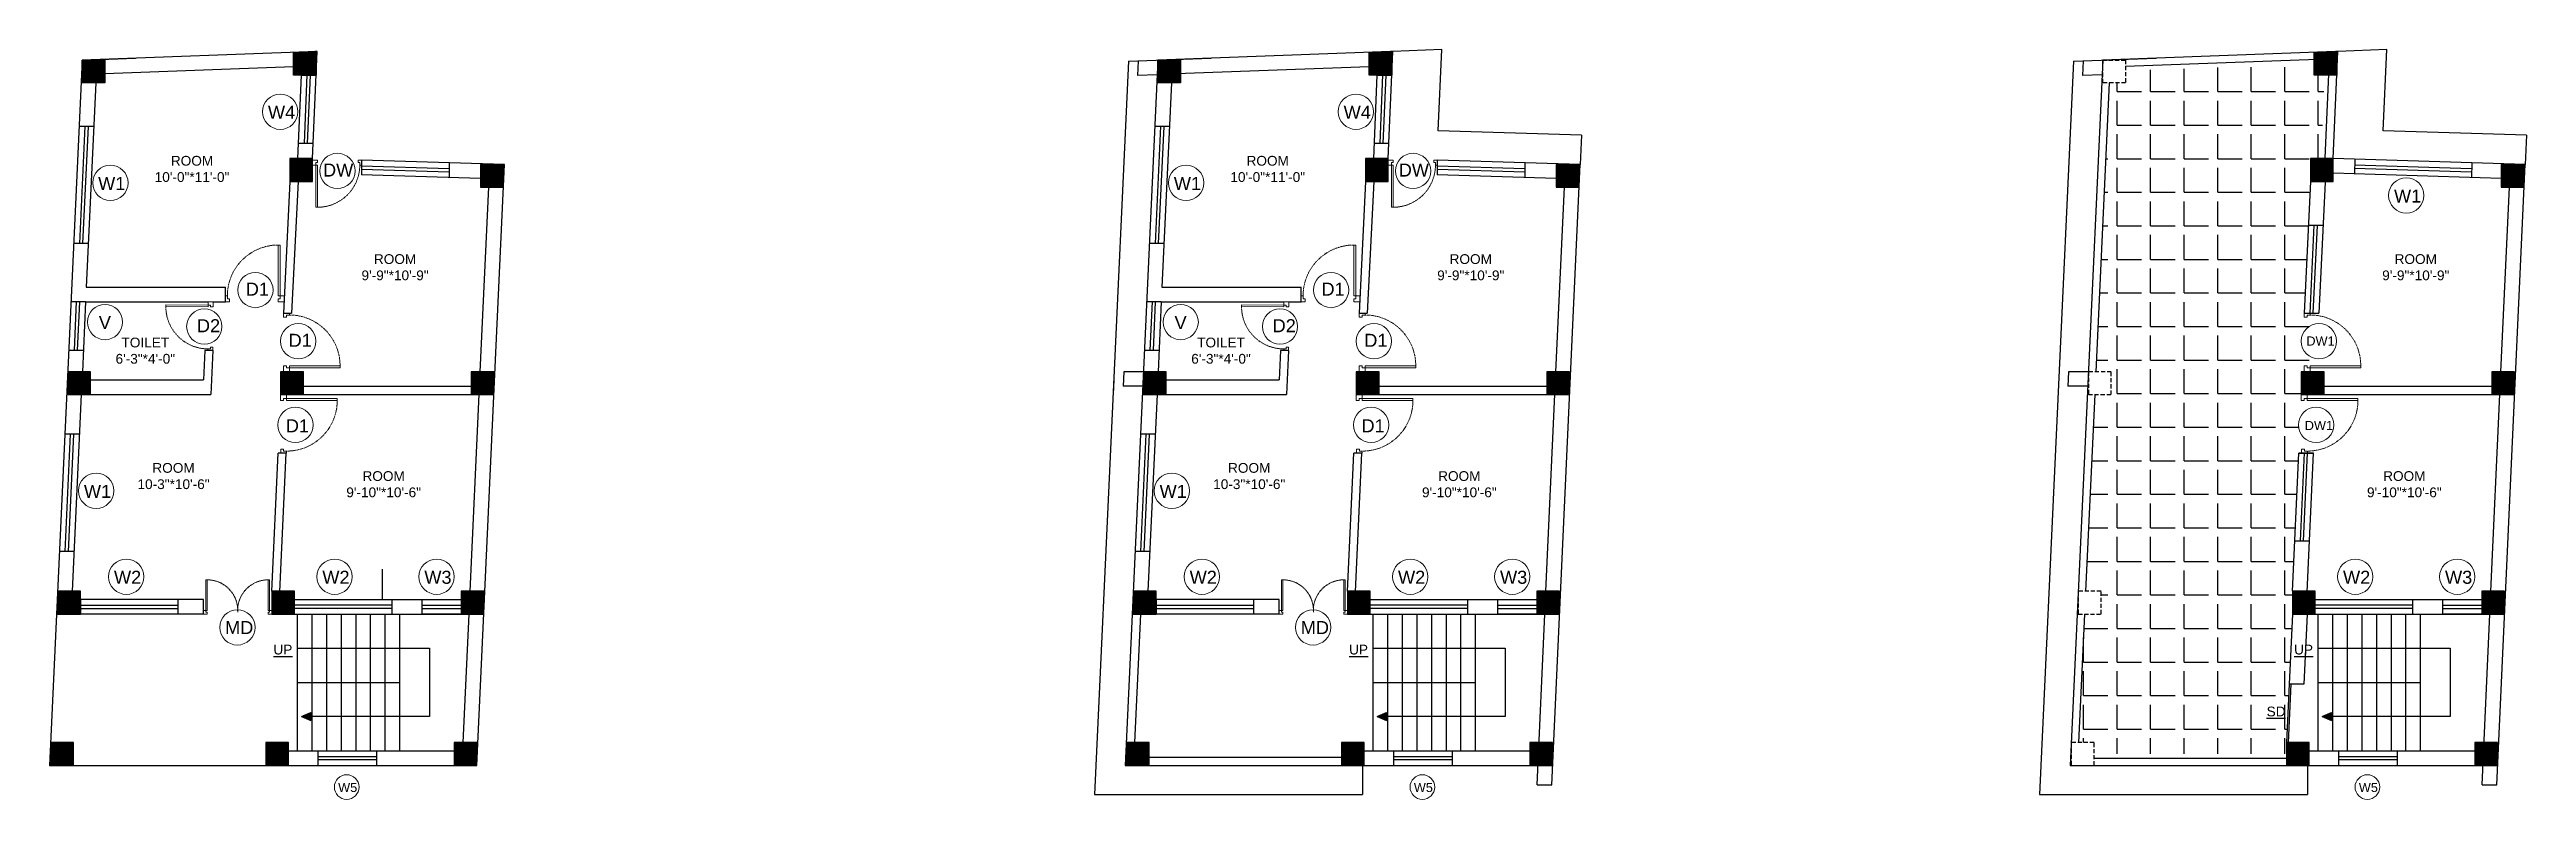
# Model space of a CAD drawing. Header units: inches. Extents: x -10117506 to -5032697, y -6529230 to -3253155.
# Drawn here: x -5062879 to -5061355, y -3264239 to -3263778 of the extents above; entities that cross this region are included whole.
import ezdxf

# ---------------------------------------------------------------- set-up
doc = ezdxf.new("R2010")
doc.units = ezdxf.units.IN
doc.header["$LTSCALE"] = 2
doc.header["$MEASUREMENT"] = 0
doc.linetypes.add('DASHED2', pattern=[0.375, 0.25, -0.125])
doc.linetypes.add('HIDDEN', pattern=[0.375, 0.25, -0.125])
doc.layers.get('0').update_dxf_attribs({"linetype": 'CONTINUOUS'})
doc.layers.add('A-Hatch', color=7, linetype='CONTINUOUS')
for name, color, linetype, lineweight in [('Annotate-Lite.w', 177, 'CONTINUOUS', 9), ('Door-Window.w', 4, 'CONTINUOUS', 15), ('TEXT', 181, 'CONTINUOUS', 25)]:
    doc.layers.add(name, color=color, linetype=linetype, lineweight=lineweight)
doc.styles.add('arial.', font='arial.ttf')
doc.styles.add('gaurav', font='arial.ttf')

msp = doc.modelspace()

# ---------------------------------------------------------------- texts
at = {"layer": 'Annotate-Lite.w', "ltscale": 0.005, "style": 'gaurav'}
for s, insert, char_height, attachment_point in [('W4', (-5062744.344244574, -3263812.42044798), 8, 1), ('W4', (-5062082.752302771, -3263812.42044798), 8, 1), ('W1', (-5062848.786474967, -3263856.160697363), 8, 1), ('DW', (-5062710.471393104, -3263847.936395079), 8, 1), ('W1', (-5062187.194533165, -3263856.160697363), 8, 1), ('DW', (-5062048.879451301, -3263847.936395079), 8, 1), ('W1', (-5061436.724991591, -3263863.895640043), 8, 1), ('D1', (-5062757.991460058, -3263921.124923409), 8, 1), ('D1', (-5062096.399518255, -3263921.124923409), 8, 1), ('V', (-5062848.347966808, -3263941.719830101), 8, 1), ('D2', (-5062788.035930484, -3263943.6262353), 8, 1), ('V', (-5062186.756025005, -3263941.719830101), 8, 1), ('D2', (-5062126.443988681, -3263943.6262353), 8, 1), ('D1', (-5062731.63493519, -3263952.596594142), 8, 1), ('D1', (-5062070.042993387, -3263952.596594142), 8, 1), ('DW1', (-5061490.632625084, -3263954.230448913), 5.6, 1), ('D1', (-5062733.360720759, -3264013.153835798), 8, 7), ('D1', (-5062071.768778956, -3264013.153835798), 8, 7), ('DW1', (-5061491.604368297, -3264011.768857019), 5.6, 7), ('W1', (-5062857.535353017, -3264045.455704357), 8, 1), ('W1', (-5062195.943411214, -3264045.455704357), 8, 1), ('W2', (-5062839.051250518, -3264098.270160957), 8, 1), ('W2', (-5062710.897985889, -3264098.270160957), 8, 1), ('W3', (-5062648.161750014, -3264098.270160958), 8, 1), ('W2', (-5062177.459308716, -3264098.270160957), 8, 1), ('W2', (-5062049.306044086, -3264098.270160957), 8, 1), ('W3', (-5061986.569808211, -3264098.270160958), 8, 1), ('W2', (-5061468.089503718, -3264098.270160957), 8, 1), ('W3', (-5061405.353267843, -3264098.270160958), 8, 1), ('MD', (-5062770.726505834, -3264129.174592494), 8, 1), ('MD', (-5062109.134564031, -3264129.174592494), 8, 1), ('W5', (-5062701.171858643, -3264228.682632776), 5.6, 1), ('W5', (-5062039.57991684, -3264228.682632776), 5.6, 1), ('W5', (-5061458.363376472, -3264228.682632776), 5.6, 1)]:
    msp.add_mtext_dynamic_manual_height_columns(s, width=8, gutter_width=100, heights=[0], dxfattribs=dict(at, insert=insert, char_height=char_height, attachment_point=attachment_point))
at = {"layer": 'TEXT', "lineweight": -2, "char_height": 6.000000000000002, "attachment_point": 5, "style": 'arial.'}
for s, insert in [('ROOM\\P10\'-0"*11\'-0"', (-5062791.032014298, -3263851.270509025)), ('ROOM\\P10\'-0"*11\'-0"', (-5062129.440072495, -3263851.270509025)), ('ROOM\\P9\'-9"*10\'-9"', (-5062666.147131873, -3263911.701223588)), ('ROOM\\P9\'-9"*10\'-9"', (-5062004.555190071, -3263911.701223588)), ('ROOM\\P9\'-9"*10\'-9"', (-5061423.338649702, -3263911.701223588)), ('TOILET\\P6\'-3"*4\'-0"', (-5062819.761612068, -3263962.999629378)), ('TOILET\\P6\'-3"*4\'-0"', (-5062158.169670265, -3263962.999629378)), ('ROOM\\P10-3"*10\'-6"', (-5062802.40602379, -3264040.078748251)), ('ROOM\\P9\'-10"*10\'-6"', (-5062673.179059702, -3264045.087971921)), ('ROOM\\P10-3"*10\'-6"', (-5062140.814081987, -3264040.078748251)), ('ROOM\\P9\'-10"*10\'-6"', (-5062011.587117899, -3264045.087971921)), ('ROOM\\P9\'-10"*10\'-6"', (-5061430.370577531, -3264045.087971921))]:
    msp.add_mtext_dynamic_manual_height_columns(s, width=45.73142971936613, gutter_width=30, heights=[0], dxfattribs=dict(at, insert=insert))
at = {"layer": 'TEXT', "lineweight": -2, "char_height": 6.000000000000002, "width": 127.5059031131969, "attachment_point": 5, "style": 'arial.'}
for s, insert in [('{\\LUP}', (-5062735.163848808, -3264146.763274272)), ('{\\LUP}', (-5062073.571907005, -3264146.763274272)), ('{\\LUP}', (-5061492.355366637, -3264146.763274272)), ('{\\LSD}', (-5061509.243249269, -3264184.809229467))]:
    msp.add_mtext(s, dxfattribs=dict(at, insert=insert))

# ---------------------------------------------------------------- blocks, each defined once
blk = doc.blocks.new('3-0')
at = {"ltscale": 3}
for p, q in [((11063.04771873254, 10097.67926626675), (11065.97411061868, 10099.89976160063)), ((11063.04771873254, 10097.67926626675), (11064.52804895506, 10095.72833834261)), ((11065.99124489813, 10096.83858600955), (11064.52804895506, 10095.72833834261)), ((11065.25107978682, 10097.81404997167), (11066.71427572989, 10098.92429763861)), ((11065.99124489813, 10096.83858600955), (11065.25107978682, 10097.81404997167)), ((11065.97411061863, 10099.8997616006), (11066.71427572989, 10098.92429763861)), ((11085.49991520455, 10074.12700885048), (11110.3247412691, 10092.9636556783)), ((11086.24008031584, 10073.15154488841), (11111.04573409061, 10091.97364411575)), ((11111.04573409061, 10091.97364411575), (11110.3247412691, 10092.9636556783)), ((11084.03671926142, 10073.01676118352), (11082.57352331835, 10071.90651351658)), ((11082.57352331835, 10071.90651351658), (11084.79401865222, 10068.98012163045)), ((11084.03671926142, 10073.01676118352), (11084.77688437277, 10072.04129722147)), ((11084.77688437277, 10072.04129722147), (11086.24008031584, 10073.15154488841)), ((11086.24008031584, 10073.15154488841), (11085.49991520455, 10074.12700885047)), ((11087.72041053836, 10071.20061696427), (11086.24008031584, 10073.15154488841)), ((11084.79401865222, 10068.98012163045), (11087.72041053836, 10071.20061696427))]:
    blk.add_line(p, q, dxfattribs=at)
at = {"layer": 'Door-Window.w', "color": 9, "linetype": 'HIDDEN', "lineweight": 18}
blk.add_arc((11085.49991520455, 10074.12700885048), 31.16233708904959, 37.19059523975735, 127.1464893766062, dxfattribs=at)
blk = doc.blocks.new('FDFDRE')
at = {"ltscale": 3}
for p, q in [((165701.1064683777, -58637.82329853106), (165701.1040215932, -58641.49599741273)), ((165701.1040215932, -58641.49599741273), (165703.5524875143, -58641.49762860245)), ((165704.7791672594, -58637.82574531552), (165701.1064683777, -58637.82329853106)), ((165703.5524875143, -58641.49762860245), (165703.5317472677, -58672.62937732995)), ((165703.5537109066, -58639.6612791616), (165703.5524875143, -58641.49762860245)), ((165703.5524875143, -58641.49762860245), (165704.7767204749, -58641.49844419728)), ((165704.7779438672, -58639.66209475638), (165703.5537109066, -58639.6612791616)), ((165704.7767204749, -58641.49844419728), (165704.7559641982, -58672.65425465335)), ((165704.7779438672, -58639.66209475638), (165704.7791672594, -58637.82574531552)), ((165766.9772891941, -58637.82574531552), (165770.6499880758, -58637.82329853106)), ((165766.9785125864, -58639.66209475638), (165766.9772891941, -58637.82574531552)), ((165766.9785125864, -58639.66209475638), (165768.202745547, -58639.6612791616)), ((165768.2039689392, -58641.49762860245), (165766.9797359786, -58641.49844419728)), ((165766.9797359786, -58641.49844419728), (165767.0004922553, -58672.65425465335)), ((165768.202745547, -58639.6612791616), (165768.2039689392, -58641.49762860245)), ((165770.6524348603, -58641.49599741273), (165768.2039689392, -58641.49762860245)), ((165768.2039689392, -58641.49762860245), (165768.2247091858, -58672.62937732995)), ((165770.6499880758, -58637.82329853106), (165770.6524348603, -58641.49599741273)), ((165703.5317472677, -58672.62937732995), (165704.7559641982, -58672.65425465335)), ((165768.2247091858, -58672.62937732995), (165767.0004922553, -58672.65425465335))]:
    blk.add_line(p, q, dxfattribs=at)
at = {"layer": 'Door-Window.w', "color": 9, "linetype": 'HIDDEN', "lineweight": 18}
for centre, start, end in [((165704.7767204749, -58641.49844419728), 269.9618290481078, 3.383526153078868), ((165766.9797359786, -58641.49844419728), 176.6164738469579, 270.0381709504853)]:
    blk.add_arc(centre, 31.15581737007103, start, end, dxfattribs=at)

# ---------------------------------------------------------------- hatches: boundary and pattern name
at = {"ltscale": 0.5}
for points in [[(-5062714.676497722, -3263779.508415528), (-5062728.676497722, -3263779.508415528), (-5062728.676497722, -3263793.508415528), (-5062714.676497722, -3263793.508415529)], [(-5062053.084555919, -3263779.508415528), (-5062067.084555919, -3263779.508415528), (-5062067.084555919, -3263793.508415528), (-5062053.084555919, -3263793.508415529)], [(-5061471.868015551, -3263779.508415528), (-5061485.868015551, -3263779.508415528), (-5061485.868015551, -3263793.508415528), (-5061471.868015551, -3263793.508415529)], [(-5062844.63257573, -3263784.285200061), (-5062858.63257573, -3263784.285200061), (-5062858.63257573, -3263798.285200061), (-5062844.63257573, -3263798.285200061)], [(-5062183.040633927, -3263784.285200061), (-5062197.040633927, -3263784.285200061), (-5062197.040633927, -3263798.285200061), (-5062183.040633927, -3263798.285200061)], [(-5062716.856305386, -3263844.911306014), (-5062730.856305386, -3263844.911306014), (-5062730.856305386, -3263858.911306014), (-5062716.856305386, -3263858.911306014)], [(-5062599.536444851, -3263848.535162548), (-5062613.536444851, -3263848.535162548), (-5062613.536444851, -3263862.535162548), (-5062599.536444851, -3263862.535162549)], [(-5062055.264363583, -3263844.911306014), (-5062069.264363583, -3263844.911306014), (-5062069.264363583, -3263858.911306014), (-5062055.264363583, -3263858.911306014)], [(-5061937.944503048, -3263848.535162548), (-5061951.944503048, -3263848.535162548), (-5061951.944503048, -3263862.535162548), (-5061937.944503048, -3263862.535162549)], [(-5061474.047823215, -3263844.911306014), (-5061488.047823215, -3263844.911306014), (-5061488.047823215, -3263858.911306014), (-5061474.047823215, -3263858.911306014)], [(-5061356.72796268, -3263848.535162548), (-5061370.72796268, -3263848.535162548), (-5061370.72796268, -3263862.535162548), (-5061356.72796268, -3263862.535162549)], [(-5062853.487524915, -3263975.875214051), (-5062867.487524915, -3263975.875214051), (-5062867.487524915, -3263989.875214051), (-5062853.487524915, -3263989.875214051)], [(-5062722.541307935, -3263975.875214051), (-5062736.541307935, -3263975.875214051), (-5062736.541307935, -3263989.875214051), (-5062722.541307935, -3263989.875214051)], [(-5062605.366437645, -3263975.875214045), (-5062619.366437645, -3263975.875214045), (-5062619.366437645, -3263989.875214045), (-5062605.366437645, -3263989.875214046)], [(-5062191.895583112, -3263975.875214051), (-5062205.895583112, -3263975.875214051), (-5062205.895583112, -3263989.875214051), (-5062191.895583112, -3263989.875214051)], [(-5062060.949366132, -3263975.875214051), (-5062074.949366132, -3263975.875214051), (-5062074.949366132, -3263989.875214051), (-5062060.949366132, -3263989.875214051)], [(-5061943.774495842, -3263975.875214045), (-5061957.774495842, -3263975.875214045), (-5061957.774495842, -3263989.875214045), (-5061943.774495842, -3263989.875214046)], [(-5061479.732825764, -3263975.875214051), (-5061493.732825764, -3263975.875214051), (-5061493.732825764, -3263989.875214051), (-5061479.732825764, -3263989.875214051)], [(-5061362.557955474, -3263975.875214045), (-5061376.557955474, -3263975.875214045), (-5061376.557955474, -3263989.875214045), (-5061362.557955474, -3263989.875214046)], [(-5062859.726984452, -3264110.875214052), (-5062873.726984452, -3264110.875214052), (-5062873.726984452, -3264124.875214052), (-5062859.726984452, -3264124.875214052)], [(-5062727.947836513, -3264110.875214051), (-5062741.947836513, -3264110.875214051), (-5062741.947836513, -3264124.875214051), (-5062727.947836513, -3264124.875214051)], [(-5062611.547124851, -3264110.875214059), (-5062625.547124851, -3264110.875214059), (-5062625.547124851, -3264124.875214059), (-5062611.547124851, -3264124.87521406)], [(-5062198.135042649, -3264110.875214052), (-5062212.135042649, -3264110.875214052), (-5062212.135042649, -3264124.875214052), (-5062198.135042649, -3264124.875214052)], [(-5062066.35589471, -3264110.875214051), (-5062080.35589471, -3264110.875214051), (-5062080.35589471, -3264124.875214051), (-5062066.35589471, -3264124.875214051)], [(-5061949.955183049, -3264110.875214059), (-5061963.955183049, -3264110.875214059), (-5061963.955183049, -3264124.875214059), (-5061949.955183049, -3264124.87521406)], [(-5061485.139354342, -3264110.875214051), (-5061499.139354342, -3264110.875214051), (-5061499.139354342, -3264124.875214051), (-5061485.139354342, -3264124.875214051)], [(-5061368.73864268, -3264110.875214059), (-5061382.73864268, -3264110.875214059), (-5061382.73864268, -3264124.875214059), (-5061368.73864268, -3264124.87521406)], [(-5062864.025278798, -3264203.87521405), (-5062878.025278798, -3264203.87521405), (-5062878.025278798, -3264217.87521405), (-5062864.025278798, -3264217.875214051)], [(-5062731.672333978, -3264203.875214052), (-5062745.672333978, -3264203.875214052), (-5062745.672333978, -3264217.875214052), (-5062731.672333978, -3264217.875214052)], [(-5062615.804931593, -3264203.875214051), (-5062629.804931593, -3264203.875214051), (-5062629.804931593, -3264217.875214051), (-5062615.804931593, -3264217.875214051)], [(-5062202.433336996, -3264203.87521405), (-5062216.433336996, -3264203.87521405), (-5062216.433336996, -3264217.87521405), (-5062202.433336996, -3264217.875214051)], [(-5062070.080392175, -3264203.875214052), (-5062084.080392175, -3264203.875214052), (-5062084.080392175, -3264217.875214052), (-5062070.080392175, -3264217.875214052)], [(-5061954.21298979, -3264203.875214051), (-5061968.21298979, -3264203.875214051), (-5061968.21298979, -3264217.875214051), (-5061954.21298979, -3264217.875214051)], [(-5061488.863851807, -3264203.875214052), (-5061502.863851807, -3264203.875214052), (-5061502.863851807, -3264217.875214052), (-5061488.863851807, -3264217.875214052)], [(-5061372.996449422, -3264203.875214051), (-5061386.996449422, -3264203.875214051), (-5061386.996449422, -3264217.875214051), (-5061372.996449422, -3264217.875214051)]]:
    msp.add_hatch(color=1, dxfattribs=at).paths.add_polyline_path(points)
at = {"layer": 'A-Hatch', "ltscale": 0.5}
h = msp.add_hatch(dxfattribs=at)
h.set_pattern_fill('ANGLE', color=256, scale=75)
h.set_pattern_definition([(0, (-15762.68894456048, -4744.363896860741), (0, 20.625), [15, -5.625]), (90, (-15762.68894456048, -4744.363896860741), (-20.625, 1.262917011620708e-15), [15, -5.625])])
edge = h.paths.add_edge_path()
edge.add_line((-5061499.139354342, -3264117.875214051), (-5061499.139354342, -3264110.875214024))
edge.add_line((-5061499.139354342, -3264110.875214024), (-5061495.34137972, -3264025.875214053))
edge.add_line((-5061495.34137972, -3264025.875214053), (-5061493.708840102, -3264025.875214053))
edge.add_line((-5061493.708840102, -3264025.875214053), (-5061493.708840099, -3264023.426747044))
edge.add_line((-5061493.708840099, -3264023.426747044), (-5061491.872489844, -3264023.426747045))
edge.add_line((-5061491.872489844, -3264023.426747045), (-5061491.872489845, -3264024.650980549))
edge.add_line((-5061491.872489845, -3264024.650980549), (-5061490.036139589, -3264024.650980549))
edge.add_line((-5061490.036139589, -3264024.650980549), (-5061490.03613959, -3264024.703729618))
edge.add_ellipse((-5061490.060123082, -3263993.547914564), major_axis=(24.82029212130361, 18.83184766781931), ratio=0.9999999994320901, start_angle=232.8555013650305, end_angle=235.90446127637)
edge.add_line((-5061488.379018243, -3264024.658351291), (-5061488.154645598, -3264018.866294822))
edge.add_arc((-5061484.632954464, -3264008.597134138), 10.85624104256381, 180, 251.07118172758328, ccw=False)
edge.add_arc((-5061484.632954464, -3264008.597134138), 10.85624104256381, 104.49198966864179, 180, ccw=False)
edge.add_line((-5061487.349670684, -3263998.086310072), (-5061487.173862348, -3263993.547914564))
edge.add_line((-5061487.173862348, -3263993.547914564), (-5061490.060123083, -3263993.547914564))
edge.add_line((-5061490.060123083, -3263993.547914564), (-5061490.060123082, -3263992.32368106))
edge.add_line((-5061490.060123082, -3263992.32368106), (-5061491.896473337, -3263992.323681059))
edge.add_line((-5061491.896473337, -3263992.323681059), (-5061491.896473339, -3263993.547914564))
edge.add_line((-5061491.896473339, -3263993.547914564), (-5061493.732823594, -3263993.547914562))
edge.add_line((-5061493.732823594, -3263993.547914562), (-5061493.732823592, -3263989.875214051))
edge.add_line((-5061493.732823592, -3263989.875214051), (-5061493.732824678, -3263982.875214051))
edge.add_line((-5061493.732824678, -3263982.875214051), (-5061610.679042743, -3263982.875214051))
edge.add_line((-5061610.679042743, -3263982.875214051), (-5061610.679042744, -3263989.875214051))
edge.add_line((-5061610.679042744, -3263989.875214051), (-5061620.821294093, -3263989.875214051))
edge.add_line((-5061620.821294093, -3263989.875214051), (-5061626.413698566, -3264110.875214051))
edge.add_line((-5061626.413698566, -3264110.875214051), (-5061616.91850228, -3264110.875214051))
edge.add_line((-5061616.91850228, -3264110.875214051), (-5061616.91850228, -3264117.875214051))
edge.add_line((-5061616.91850228, -3264117.875214051), (-5061499.139354342, -3264117.875214051))
edge = h.paths.add_edge_path()
edge.add_line((-5061493.732825764, -3263982.875214051), (-5061493.732825764, -3263975.875214051))
edge.add_line((-5061493.732825764, -3263975.875214051), (-5061492.007038023, -3263975.875214051))
edge.add_line((-5061492.007038023, -3263975.875214051), (-5061492.007038024, -3263972.202515378))
edge.add_line((-5061492.007038024, -3263972.202515378), (-5061490.17068777, -3263972.202515377))
edge.add_line((-5061490.17068777, -3263972.202515377), (-5061490.170687769, -3263973.426748881))
edge.add_line((-5061490.170687769, -3263973.426748881), (-5061488.334337513, -3263973.426748881))
edge.add_line((-5061488.334337513, -3263973.426748881), (-5061488.334337513, -3263972.202515377))
edge.add_line((-5061488.334337513, -3263972.202515377), (-5061486.346984414, -3263972.202515376))
edge.add_line((-5061486.346984414, -3263972.202515376), (-5061486.165172235, -3263967.509133953))
edge.add_arc((-5061482.907168895, -3263957.153295801), 10.85624104256381, 180.0000000024576, 252.53613934540869, ccw=False)
edge.add_arc((-5061482.907168895, -3263957.153295802), 10.85624104256381, 103.02703205599738, 180, ccw=False)
edge.add_line((-5061485.354282173, -3263946.576452881), (-5061485.146405016, -3263941.210218379))
edge.add_ellipse((-5061488.334337513, -3263972.202515377), major_axis=(-24.82029212130361, 18.83184766781931), ratio=0.9999999994320901, start_angle=301.3156955908996, end_angle=307.1444986349694)
edge.add_line((-5061488.31035402, -3263941.046700323), (-5061488.31035402, -3263941.099449392))
edge.add_line((-5061488.31035402, -3263941.099449392), (-5061490.146704277, -3263941.099449392))
edge.add_line((-5061490.146704277, -3263941.099449392), (-5061490.146704275, -3263942.323682896))
edge.add_line((-5061490.146704275, -3263942.323682896), (-5061491.983054531, -3263942.323682896))
edge.add_line((-5061491.983054531, -3263942.323682896), (-5061491.983054533, -3263939.875215887))
edge.add_line((-5061491.983054533, -3263939.875215887), (-5061488.047823215, -3263858.911306002))
edge.add_line((-5061488.047823215, -3263858.911306002), (-5061488.047823216, -3263851.911306015))
edge.add_line((-5061488.047823216, -3263851.911306015), (-5061614.283843853, -3263848.42774134))
edge.add_line((-5061614.283843853, -3263848.42774134), (-5061620.174239032, -3263975.875214051))
edge.add_line((-5061620.174239032, -3263975.875214051), (-5061610.679042743, -3263975.875214051))
edge.add_line((-5061610.679042743, -3263975.875214051), (-5061610.679042744, -3263982.875214051))
edge.add_line((-5061610.679042744, -3263982.875214051), (-5061493.732825764, -3263982.875214051))
h.paths.add_polyline_path([(-5061502.863851808, -3264210.875214052), (-5061502.863851808, -3264203.875214051), (-5061501.166612457, -3264167.875214051), (-5061499.139354342, -3264124.875214044), (-5061499.139354341, -3264117.875214051), (-5061616.91850228, -3264117.875214051), (-5061616.91850228, -3264124.875214051), (-5061627.060753629, -3264124.875214051), (-5061630.711992912, -3264203.875214051), (-5061621.216796627, -3264203.875214051), (-5061621.216796627, -3264210.875214051)])
h.paths.add_polyline_path([(-5061601.824093558, -3263790.82060233), (-5061601.824093559, -3263798.285200061), (-5061611.966344908, -3263798.285200061), (-5061614.283843852, -3263848.427741339), (-5061488.047823215, -3263851.911306015), (-5061488.047823215, -3263844.911306014), (-5061481.41597838, -3263844.911306014), (-5061479.424733545, -3263793.508415529), (-5061485.882401635, -3263793.508415529), (-5061485.882401635, -3263786.97301326)])
h.paths.add_polyline_path([(-5061516.15389047, -3264179.658069849), (-5061502.332608069, -3264179.658069849), (-5061502.332608069, -3264189.960389085), (-5061516.15389047, -3264189.960389085)], flags=24)
h = msp.add_hatch(dxfattribs=at)
h.set_pattern_fill('ANSI31', color=256)
h.set_pattern_definition([(45, (28542.57649634313, -5409.645851075649), (-0.08838834764831845, 0.08838834764831845), [])])
h.paths.add_polyline_path([(-5062723.801316964, -3264187.87521405), (-5062717.881302438, -3264190.384449495), (-5062717.881302438, -3264185.365978605)])
h = msp.add_hatch(dxfattribs=at)
h.set_pattern_fill('ANSI31', color=256)
h.set_pattern_definition([(45, (29204.16843814589, -5409.645851075649), (-0.08838834764831845, 0.08838834764831845), [])])
h.paths.add_polyline_path([(-5062062.209375162, -3264187.87521405), (-5062056.289360635, -3264190.384449495), (-5062056.289360635, -3264185.365978605)])
h = msp.add_hatch(dxfattribs=at)
h.set_pattern_fill('ANSI31', color=256)
h.set_pattern_definition([(45, (29785.38497851416, -5409.645851075649), (-0.08838834764831845, 0.08838834764831845), [])])
h.paths.add_polyline_path([(-5061480.992834793, -3264187.87521405), (-5061475.072820267, -3264190.384449495), (-5061475.072820267, -3264185.365978605)])

# ---------------------------------------------------------------- linework, layer by layer
at = {"ltscale": 0.5}
for p, q in [((-5062714.060001119, -3263778.970569876), (-5062858.63257573, -3263784.285200061)), ((-5062716.856305386, -3263844.911306014), (-5062714.060001119, -3263778.970569876)), ((-5062053.838155635, -3263779.020935966), (-5062197.040633927, -3263784.285200061)), ((-5062055.264363583, -3263844.911306014), (-5062052.468059316, -3263778.970569876)), ((-5062022.394214924, -3263777.865025747), (-5062052.468059316, -3263778.970569876)), ((-5062024.513787864, -3263827.847497867), (-5062022.394214924, -3263777.865025747)), ((-5061472.621615266, -3263779.020935966), (-5061615.824093559, -3263784.285200061)), ((-5061479.043333529, -3263844.699464782), (-5061476.247029262, -3263778.758728644)), ((-5061474.047823215, -3263844.911306014), (-5061471.251518948, -3263778.970569876)), ((-5061441.177674556, -3263777.865025747), (-5061471.251518948, -3263778.970569876)), ((-5061443.297247496, -3263827.847497867), (-5061441.177674556, -3263777.865025747)), ((-5062858.63257573, -3263784.285200061), (-5062878.672333862, -3264217.875214051)), ((-5062858.63257573, -3263784.285200061), (-5062825.853327567, -3263783.080202625)), ((-5062728.690883806, -3263788.514494641), (-5062844.63257573, -3263792.776625389)), ((-5062725.864394085, -3263844.911306014), (-5062723.684586421, -3263793.508415529)), ((-5062723.684586421, -3263793.508415529), (-5062714.676497722, -3263793.508415529)), ((-5062721.96070977, -3263835.466047282), (-5062720.179644134, -3263793.466047282)), ((-5062719.962505645, -3263835.550783775), (-5062718.181440009, -3263793.550783775)), ((-5062215.090516026, -3263784.948731498), (-5062235.931534855, -3264235.87521405)), ((-5062197.040633927, -3263784.285200061), (-5062217.080392059, -3264217.875214051)), ((-5062215.090516026, -3263784.948731498), (-5062164.261385764, -3263783.080202625)), ((-5062209.07388866, -3263784.727554352), (-5062209.49084201, -3263793.748961081)), ((-5062197.457587277, -3263793.30660679), (-5062209.490842011, -3263793.748961081)), ((-5062067.098942003, -3263788.514494641), (-5062197.040633927, -3263793.291279173)), ((-5062064.272452282, -3263844.911306014), (-5062062.092644618, -3263793.508415529)), ((-5062062.092644618, -3263793.508415529), (-5062053.084555919, -3263793.508415529)), ((-5062060.368767967, -3263835.466047282), (-5062058.587702331, -3263793.466047282)), ((-5062058.370563842, -3263835.550783775), (-5062056.589498206, -3263793.550783775)), ((-5061633.873975658, -3263784.948731498), (-5061654.714994486, -3264235.87521405)), ((-5061615.824093559, -3263784.285200061), (-5061635.863851691, -3264217.875214051)), ((-5061633.873975658, -3263784.948731498), (-5061583.044845396, -3263783.080202625)), ((-5061627.857348292, -3263784.727554352), (-5061628.274301642, -3263793.748961081)), ((-5061616.241046909, -3263793.30660679), (-5061628.274301643, -3263793.748961081)), ((-5061472.456302498, -3263783.517898462), (-5061601.824093559, -3263788.273585833)), ((-5062850.270023365, -3263798.285200061), (-5062856.074570108, -3263923.875214052)), ((-5062188.678081562, -3263798.285200061), (-5062194.482628305, -3263923.875214052)), ((-5061611.966344908, -3263798.285200061), (-5061620.174239031, -3263975.875214051)), ((-5062851.508440861, -3263825.080207057), (-5062860.518048289, -3263825.080207057)), ((-5062857.012178221, -3263825.034038123), (-5062860.339889973, -3263897.034038123)), ((-5062855.014310929, -3263825.12637599), (-5062858.342022682, -3263897.12637599)), ((-5062189.916499058, -3263825.080207057), (-5062198.926106486, -3263825.080207057)), ((-5062195.420236418, -3263825.034038123), (-5062198.747948171, -3263897.034038123)), ((-5062193.422369126, -3263825.12637599), (-5062196.750080879, -3263897.12637599)), ((-5062725.465652057, -3263835.508415529), (-5062716.457563359, -3263835.508415529)), ((-5062063.873710254, -3263835.508415529), (-5062054.865621557, -3263835.508415529)), ((-5061936.480220474, -3263830.551963773), (-5062024.513787864, -3263827.847497867)), ((-5061936.480220474, -3263830.551963773), (-5061937.303542893, -3263848.535162541)), ((-5061355.263680106, -3263830.551963773), (-5061443.297247496, -3263827.847497867)), ((-5061355.263680106, -3263830.551963773), (-5061356.087002525, -3263848.535162541)), ((-5062686.887074841, -3263851.334580969), (-5062632.887074841, -3263852.993506799)), ((-5062598.895484696, -3263848.535162541), (-5062686.856368479, -3263845.832929538)), ((-5062686.856368479, -3263845.832929538), (-5062686.856368479, -3263854.837175503)), ((-5062613.536444851, -3263857.089625785), (-5062686.856368479, -3263854.837175503)), ((-5062686.825662117, -3263849.335524072), (-5062632.825662117, -3263850.994449902)), ((-5062632.856368479, -3263847.491855368), (-5062632.856368479, -3263856.496101334)), ((-5062615.804931593, -3264217.875214051), (-5062598.895484695, -3263848.53516254)), ((-5062025.295133038, -3263851.334580969), (-5061971.295133038, -3263852.993506799)), ((-5061937.303542893, -3263848.535162541), (-5062025.264426677, -3263845.832929538)), ((-5062025.264426677, -3263845.832929538), (-5062025.264426677, -3263854.837175503)), ((-5061951.944503048, -3263857.089625785), (-5062025.264426677, -3263854.837175503)), ((-5062025.233720315, -3263849.335524072), (-5061971.233720315, -3263850.994449902)), ((-5061971.264426677, -3263847.491855368), (-5061971.264426677, -3263856.496101334)), ((-5061954.762384208, -3264229.875214051), (-5061937.303542893, -3263848.535162541)), ((-5061356.087002525, -3263848.535162541), (-5061474.047823215, -3263844.911306014)), ((-5061370.72796268, -3263857.089625785), (-5061474.047823215, -3263853.91555198)), ((-5061460.837979634, -3263845.317123621), (-5061461.114336895, -3263854.312879657)), ((-5061461.006864627, -3263850.814530087), (-5061389.040816337, -3263853.025388169)), ((-5061460.945451902, -3263848.815473191), (-5061388.979403612, -3263851.026331272)), ((-5061388.871931344, -3263847.527981703), (-5061389.148288605, -3263856.523737739)), ((-5061373.54584384, -3264229.875214051), (-5061356.087002525, -3263848.535162541)), ((-5062730.856305386, -3263858.911306014), (-5062734.791536704, -3263939.875215884)), ((-5062725.850402813, -3263858.911306014), (-5062729.785634131, -3263939.875215884)), ((-5062613.734904873, -3263975.875214051), (-5062608.545872234, -3263862.535162541)), ((-5062069.264363583, -3263858.911306014), (-5062073.199594901, -3263939.875215884)), ((-5062064.258461011, -3263858.911306014), (-5062068.193692328, -3263939.875215884)), ((-5061952.14296307, -3263975.875214051), (-5061946.953930431, -3263862.535162541)), ((-5061488.047823215, -3263858.911306014), (-5061491.983054533, -3263939.875215884)), ((-5061479.058435317, -3263859.348233046), (-5061482.972429902, -3263939.875215884)), ((-5061370.926422702, -3263975.875214051), (-5061365.737390063, -3263862.535162541)), ((-5061489.358397553, -3263885.875215884), (-5061480.347772922, -3263885.875215884)), ((-5061488.350445145, -3263939.875215887), (-5061485.852527484, -3263885.82904695)), ((-5061486.348310161, -3263939.875215884), (-5061483.854660193, -3263885.921384817)), ((-5062854.836152613, -3263897.080207056), (-5062863.845760042, -3263897.080207057)), ((-5062193.24421081, -3263897.080207056), (-5062202.253818239, -3263897.080207057)), ((-5062856.490534078, -3263932.875214051), (-5062865.490534078, -3263932.875214051)), ((-5062863.380810613, -3263962.828885508), (-5062861.989460335, -3263932.828885507)), ((-5062861.382958099, -3263962.921542596), (-5062859.991607822, -3263932.921542596)), ((-5062856.490534077, -3263932.875214051), (-5062858.477917486, -3263975.875214051)), ((-5062856.490534078, -3263932.875214051), (-5062781.155430021, -3263932.875214052)), ((-5062856.074570108, -3263923.875214051), (-5062770.451303298, -3263923.875214051)), ((-5062778.094844225, -3263932.875214052), (-5062770.451303298, -3263932.875214051)), ((-5062770.451303298, -3263932.875214051), (-5062770.451303298, -3263923.875214051)), ((-5062194.898592276, -3263932.875214051), (-5062203.898592276, -3263932.875214051)), ((-5062201.78886881, -3263962.828885508), (-5062200.397518532, -3263932.828885507)), ((-5062199.791016296, -3263962.921542596), (-5062198.399666019, -3263932.921542596)), ((-5062194.898592275, -3263932.875214051), (-5062196.885975683, -3263975.875214051)), ((-5062194.898592276, -3263932.875214051), (-5062119.563488218, -3263932.875214052)), ((-5062194.482628305, -3263923.875214051), (-5062108.859361495, -3263923.875214051)), ((-5062116.502902422, -3263932.875214052), (-5062108.859361495, -3263932.875214051)), ((-5062108.859361495, -3263932.875214051), (-5062108.859361495, -3263923.875214051)), ((-5062734.791536704, -3263939.875215884), (-5062729.785634131, -3263939.875215884)), ((-5062073.199594901, -3263939.875215884), (-5062068.193692328, -3263939.875215884)), ((-5061491.983054533, -3263939.875215884), (-5061482.972429902, -3263939.875215884)), ((-5062857.877080642, -3263962.875214052), (-5062866.88668807, -3263962.875214052)), ((-5062783.162969414, -3263962.875190601), (-5062783.994898436, -3263980.875214051)), ((-5062778.157631953, -3263962.875190601), (-5062783.162969414, -3263962.875190601)), ((-5062778.157631953, -3263962.875190601), (-5062779.405524944, -3263989.875214051)), ((-5062196.285138839, -3263962.875214052), (-5062205.294746268, -3263962.875214052)), ((-5062121.571027611, -3263962.875190601), (-5062122.402956633, -3263980.875214051)), ((-5062116.56569015, -3263962.875190601), (-5062121.571027611, -3263962.875190601)), ((-5062116.56569015, -3263962.875190601), (-5062117.813583141, -3263989.875214051)), ((-5062217.908393017, -3263975.875214051), (-5062218.324356987, -3263984.875214051)), ((-5062205.908393017, -3263975.875214051), (-5062217.908393017, -3263975.875214051)), ((-5061636.910133838, -3263975.875214053), (-5061637.326097807, -3263984.875214053)), ((-5061624.910133838, -3263975.875214053), (-5061636.910133838, -3263975.875214053)), ((-5062859.124972549, -3263989.875214051), (-5062864.717377023, -3264110.875214051)), ((-5062853.487524915, -3263980.875214051), (-5062783.994898436, -3263980.875214051)), ((-5062853.487524915, -3263989.875214051), (-5062779.405524944, -3263989.875214051)), ((-5062722.541307935, -3263984.875214051), (-5062619.366437645, -3263984.875214051)), ((-5062722.541307935, -3263989.875214051), (-5062619.366437645, -3263989.875214051)), ((-5062619.915592079, -3264110.875214051), (-5062614.375865027, -3263989.875214051)), ((-5062206.31154708, -3263984.875214051), (-5062218.324356987, -3263984.875214051)), ((-5062206.542638174, -3263989.87521405), (-5062117.813583141, -3263989.875214051)), ((-5062206.126674205, -3263980.875214051), (-5062122.402956633, -3263980.875214051)), ((-5062205.908393017, -3263984.875214051), (-5062205.895583112, -3263984.875214051)), ((-5062197.533030747, -3263989.875214051), (-5062203.12543522, -3264110.875214051)), ((-5062060.949366132, -3263984.875214051), (-5061957.774495842, -3263984.875214051)), ((-5062060.949366132, -3263989.875214051), (-5061957.774495842, -3263989.875214051)), ((-5061958.323650276, -3264110.875214051), (-5061952.783923225, -3263989.875214051)), ((-5061625.326097807, -3263984.875214053), (-5061637.326097807, -3263984.875214053)), ((-5061620.821294093, -3263989.875214051), (-5061626.413698566, -3264110.875214051)), ((-5061479.732825764, -3263984.875214051), (-5061376.557955474, -3263984.875214051)), ((-5061479.732825764, -3263989.875214051), (-5061376.557955474, -3263989.875214051)), ((-5061377.107109908, -3264110.875214051), (-5061371.567382856, -3263989.875214051)), ((-5062860.257318909, -3264014.375214051), (-5062869.266926338, -3264014.375214051)), ((-5062869.088768022, -3264086.329045117), (-5062865.76105627, -3264014.329045117)), ((-5062867.09090073, -3264086.421382985), (-5062863.763188978, -3264014.421382985)), ((-5062198.665377107, -3264014.375214051), (-5062207.674984535, -3264014.375214051)), ((-5062207.496826219, -3264086.329045117), (-5062204.169114467, -3264014.329045117)), ((-5062205.498958928, -3264086.421382985), (-5062202.171247175, -3264014.421382985)), ((-5062741.947836513, -3264110.875214051), (-5062738.149861892, -3264025.875214053)), ((-5062733.144873166, -3264025.875214053), (-5062738.149861892, -3264025.875214053)), ((-5062736.952820267, -3264111.098401639), (-5062733.144873166, -3264025.875214053)), ((-5062080.35589471, -3264110.875214051), (-5062076.557920089, -3264025.875214053)), ((-5062071.552931363, -3264025.875214053), (-5062076.557920089, -3264025.875214053)), ((-5062075.360878464, -3264111.098401639), (-5062071.552931363, -3264025.875214053)), ((-5061499.139354342, -3264110.875214051), (-5061495.341379721, -3264025.875214053)), ((-5061486.332400014, -3264025.875214052), (-5061495.341379721, -3264025.875214053)), ((-5061495.341379721, -3264025.875214053), (-5061486.33075509, -3264025.875214053)), ((-5061494.333427313, -3264079.875214056), (-5061491.835509652, -3264025.829045119)), ((-5061492.331292329, -3264079.875214053), (-5061489.83764236, -3264025.921382986)), ((-5061490.148325099, -3264111.276951708), (-5061486.332400014, -3264025.875214052)), ((-5061497.966036701, -3264079.875214053), (-5061488.95541207, -3264079.875214053)), ((-5062863.585030662, -3264086.375214051), (-5062872.594638091, -3264086.375214051)), ((-5062673.947836513, -3264115.875214051), (-5062673.947836513, -3264097.246021596)), ((-5062201.993088859, -3264086.375214051), (-5062211.002696288, -3264086.375214051)), ((-5062783.947818121, -3264115.875214051), (-5062859.726984452, -3264115.875214051)), ((-5062859.726984452, -3264115.875214052), (-5062859.726984452, -3264124.875214052)), ((-5062799.726984452, -3264115.875214052), (-5062799.726984452, -3264124.875214052)), ((-5062783.947818121, -3264124.875214051), (-5062783.947818121, -3264115.875214051)), ((-5062727.947836513, -3264115.875214051), (-5062625.547124851, -3264115.875214051)), ((-5062727.947836513, -3264115.875214051), (-5062673.947836513, -3264115.875214051)), ((-5062667.947836513, -3264124.875214051), (-5062667.947836513, -3264115.875214051)), ((-5062649.547124851, -3264124.875214051), (-5062649.547124852, -3264115.875214051)), ((-5062122.355876318, -3264115.875214051), (-5062198.135042649, -3264115.875214051)), ((-5062198.135042649, -3264115.875214052), (-5062198.135042649, -3264124.875214052)), ((-5062138.135042649, -3264115.875214052), (-5062138.135042649, -3264124.875214052)), ((-5062122.355876318, -3264124.875214051), (-5062122.355876318, -3264115.875214051)), ((-5062066.35589471, -3264115.875214051), (-5061963.955183049, -3264115.875214051)), ((-5062006.35589471, -3264124.875214051), (-5062006.35589471, -3264115.875214051)), ((-5061987.955183049, -3264124.875214051), (-5061987.95518305, -3264115.875214051)), ((-5061485.139354342, -3264115.875214051), (-5061382.73864268, -3264115.875214051)), ((-5061425.139354342, -3264124.875214051), (-5061425.139354342, -3264115.875214051)), ((-5061406.73864268, -3264124.875214051), (-5061406.738642681, -3264115.875214051)), ((-5062859.726984452, -3264119.375214052), (-5062799.726984452, -3264119.375214052)), ((-5062859.726984452, -3264121.375214052), (-5062799.726984452, -3264121.375214052)), ((-5062783.947818121, -3264124.875214051), (-5062859.726984452, -3264124.875214051)), ((-5062667.947836513, -3264119.375214051), (-5062727.947836513, -3264119.375214051)), ((-5062667.947836513, -3264121.375214051), (-5062727.947836513, -3264121.375214051)), ((-5062727.947836513, -3264124.875214051), (-5062625.547124851, -3264124.875214051)), ((-5062726.173398821, -3264166.875214051), (-5062726.173398821, -3264124.875214052)), ((-5062717.173398821, -3264166.875214051), (-5062717.173398821, -3264124.875214052)), ((-5062708.173398821, -3264166.875214051), (-5062708.173398821, -3264124.875214052)), ((-5062699.173398821, -3264166.875214051), (-5062699.173398821, -3264124.875214052)), ((-5062690.173398821, -3264166.875214051), (-5062690.173398821, -3264124.875214052)), ((-5062681.173398821, -3264166.875214051), (-5062681.173398821, -3264124.875214052)), ((-5062672.173398821, -3264166.875214051), (-5062672.173398821, -3264124.875214052)), ((-5062663.173398822, -3264166.875214051), (-5062663.173398822, -3264124.875214051)), ((-5062649.547124851, -3264119.375214051), (-5062625.547124851, -3264119.375214051)), ((-5062649.547124851, -3264121.375214051), (-5062625.547124851, -3264121.375214051)), ((-5062625.547124851, -3264124.875214051), (-5062649.547124851, -3264124.875214051)), ((-5062624.173398821, -3264203.875214051), (-5062620.556552233, -3264124.875214051)), ((-5062207.77676025, -3264124.875214051), (-5062211.427999535, -3264203.875214051)), ((-5062198.135042649, -3264119.375214052), (-5062138.135042649, -3264119.375214052)), ((-5062198.135042649, -3264121.375214052), (-5062138.135042649, -3264121.375214052)), ((-5062122.355876318, -3264124.875214051), (-5062198.135042649, -3264124.875214051)), ((-5062006.35589471, -3264119.375214051), (-5062066.35589471, -3264119.375214051)), ((-5062006.35589471, -3264121.375214051), (-5062066.35589471, -3264121.375214051)), ((-5062066.35589471, -3264124.875214051), (-5061963.955183049, -3264124.875214051)), ((-5062064.581457018, -3264166.875214051), (-5062064.581457018, -3264124.875214052)), ((-5062055.581457018, -3264166.875214051), (-5062055.581457018, -3264124.875214052)), ((-5062046.581457018, -3264166.875214051), (-5062046.581457018, -3264124.875214052)), ((-5062037.581457018, -3264166.875214051), (-5062037.581457018, -3264124.875214052)), ((-5062028.581457018, -3264166.875214051), (-5062028.581457018, -3264124.875214052)), ((-5062019.581457018, -3264166.875214051), (-5062019.581457018, -3264124.875214052)), ((-5062010.581457018, -3264166.875214051), (-5062010.581457018, -3264124.875214052)), ((-5062001.581457019, -3264166.875214051), (-5062001.581457019, -3264124.875214051)), ((-5061987.955183049, -3264119.375214051), (-5061963.955183049, -3264119.375214051)), ((-5061987.955183049, -3264121.375214051), (-5061963.955183049, -3264121.375214051)), ((-5061963.955183049, -3264124.875214051), (-5061987.955183049, -3264124.875214051)), ((-5061963.771811591, -3264229.875214051), (-5061958.96461043, -3264124.875214051)), ((-5061627.060753629, -3264124.875214051), (-5061630.711992913, -3264203.875214051)), ((-5061499.139354342, -3264124.875214051), (-5061501.166612457, -3264167.875214051)), ((-5061490.129357736, -3264124.875214051), (-5061492.156615851, -3264167.875214051)), ((-5061425.139354342, -3264119.375214051), (-5061485.139354342, -3264119.375214051)), ((-5061425.139354342, -3264121.375214051), (-5061485.139354342, -3264121.375214051)), ((-5061485.139354342, -3264124.875214051), (-5061382.73864268, -3264124.875214051)), ((-5061483.36491665, -3264166.875214051), (-5061483.36491665, -3264124.875214052)), ((-5061474.36491665, -3264166.875214051), (-5061474.36491665, -3264124.875214052)), ((-5061465.36491665, -3264166.875214051), (-5061465.36491665, -3264124.875214052)), ((-5061456.36491665, -3264166.875214051), (-5061456.36491665, -3264124.875214052)), ((-5061447.36491665, -3264166.875214051), (-5061447.36491665, -3264124.875214052)), ((-5061438.36491665, -3264166.875214051), (-5061438.36491665, -3264124.875214052)), ((-5061429.36491665, -3264166.875214051), (-5061429.36491665, -3264124.875214052)), ((-5061420.364916651, -3264166.875214051), (-5061420.364916651, -3264124.875214051)), ((-5061406.73864268, -3264119.375214051), (-5061382.73864268, -3264119.375214051)), ((-5061406.73864268, -3264121.375214051), (-5061382.73864268, -3264121.375214051)), ((-5061382.73864268, -3264124.875214051), (-5061406.73864268, -3264124.875214051)), ((-5061382.555271222, -3264229.875214051), (-5061377.748070062, -3264124.875214051)), ((-5062726.173398821, -3264145.875214052), (-5062644.909718725, -3264145.875214048)), ((-5062644.909718725, -3264145.875214048), (-5062644.909718725, -3264187.87521405)), ((-5062064.581457018, -3264145.875214052), (-5061983.317776922, -3264145.875214048)), ((-5061983.317776922, -3264145.875214048), (-5061983.317776922, -3264187.87521405)), ((-5061483.36491665, -3264145.875214052), (-5061402.101236554, -3264145.875214048)), ((-5061402.101236554, -3264145.875214048), (-5061402.101236554, -3264187.87521405)), ((-5062726.173398821, -3264166.875214053), (-5062663.173398821, -3264166.875214051)), ((-5062726.173398821, -3264208.875214051), (-5062726.173398821, -3264166.875214051)), ((-5062717.173398821, -3264208.875214051), (-5062717.173398821, -3264166.875214051)), ((-5062708.173398821, -3264208.875214051), (-5062708.173398821, -3264166.875214051)), ((-5062699.173398821, -3264208.875214051), (-5062699.173398821, -3264166.875214051)), ((-5062690.173398821, -3264208.875214051), (-5062690.173398821, -3264166.875214051)), ((-5062681.173398821, -3264208.875214051), (-5062681.173398821, -3264166.875214051)), ((-5062672.173398821, -3264208.875214051), (-5062672.173398821, -3264166.875214051)), ((-5062663.173398821, -3264208.875214051), (-5062663.173398821, -3264166.875214051)), ((-5062064.581457018, -3264166.875214053), (-5062001.581457018, -3264166.875214051)), ((-5062064.581457018, -3264208.875214051), (-5062064.581457018, -3264166.875214051)), ((-5062055.581457018, -3264208.875214051), (-5062055.581457018, -3264166.875214051)), ((-5062046.581457018, -3264208.875214051), (-5062046.581457018, -3264166.875214051)), ((-5062037.581457018, -3264208.875214051), (-5062037.581457018, -3264166.875214051)), ((-5062028.581457018, -3264208.875214051), (-5062028.581457018, -3264166.875214051)), ((-5062019.581457018, -3264208.875214051), (-5062019.581457018, -3264166.875214051)), ((-5062010.581457018, -3264208.875214051), (-5062010.581457018, -3264166.875214051)), ((-5062001.581457018, -3264208.875214051), (-5062001.581457018, -3264166.875214051)), ((-5061501.166612457, -3264167.875214051), (-5061502.863851807, -3264203.875214051)), ((-5061500.167721958, -3264167.92230728), (-5061501.864961308, -3264203.92230728)), ((-5061492.156615851, -3264167.875214051), (-5061501.166612457, -3264167.875214051)), ((-5061483.36491665, -3264166.875214053), (-5061420.36491665, -3264166.875214051)), ((-5061483.36491665, -3264208.875214051), (-5061483.36491665, -3264166.875214051)), ((-5061474.36491665, -3264208.875214051), (-5061474.36491665, -3264166.875214051)), ((-5061465.36491665, -3264208.875214051), (-5061465.36491665, -3264166.875214051)), ((-5061456.36491665, -3264208.875214051), (-5061456.36491665, -3264166.875214051)), ((-5061447.36491665, -3264208.875214051), (-5061447.36491665, -3264166.875214051)), ((-5061438.36491665, -3264208.875214051), (-5061438.36491665, -3264166.875214051)), ((-5061429.36491665, -3264208.875214051), (-5061429.36491665, -3264166.875214051)), ((-5061420.36491665, -3264208.875214051), (-5061420.36491665, -3264166.875214051)), ((-5062723.801316964, -3264187.87521405), (-5062717.881302438, -3264185.365978605)), ((-5062723.801316964, -3264187.87521405), (-5062717.881302438, -3264190.384449495)), ((-5062717.881302438, -3264185.365978605), (-5062717.881302438, -3264190.384449495)), ((-5062644.909718725, -3264187.87521405), (-5062717.881302438, -3264187.875214051)), ((-5062062.209375162, -3264187.87521405), (-5062056.289360635, -3264185.365978605)), ((-5062062.209375162, -3264187.87521405), (-5062056.289360635, -3264190.384449495)), ((-5062056.289360635, -3264185.365978605), (-5062056.289360635, -3264190.384449495)), ((-5061983.317776922, -3264187.87521405), (-5062056.289360635, -3264187.875214051)), ((-5061480.992834793, -3264187.87521405), (-5061475.072820267, -3264185.365978605)), ((-5061480.992834793, -3264187.87521405), (-5061475.072820267, -3264190.384449495)), ((-5061475.072820267, -3264185.365978605), (-5061475.072820267, -3264190.384449495)), ((-5061402.101236554, -3264187.87521405), (-5061475.072820267, -3264187.875214051)), ((-5061497.858298138, -3264203.875214051), (-5061497.869399316, -3264204.110680198)), ((-5062864.672333978, -3264217.875214051), (-5062732.672333978, -3264217.875214052)), ((-5062732.672333978, -3264217.875214052), (-5062713.672333978, -3264217.875214051)), ((-5062731.672333978, -3264208.875214052), (-5062629.804931593, -3264208.875214051)), ((-5062713.672333978, -3264208.875214052), (-5062713.672333978, -3264217.875214052)), ((-5062713.672333978, -3264212.375214052), (-5062677.672333978, -3264212.375214052)), ((-5062713.672333978, -3264214.375214052), (-5062677.672333978, -3264214.375214052)), ((-5062713.672333978, -3264217.875214052), (-5062677.672333978, -3264217.875214052)), ((-5062677.672333978, -3264208.875214052), (-5062677.672333978, -3264217.875214052)), ((-5062677.672333977, -3264217.875214051), (-5062615.804931593, -3264217.875214051)), ((-5062203.080392175, -3264212.875214051), (-5062084.080392175, -3264212.875214052)), ((-5062203.080392175, -3264217.875214051), (-5062071.080392175, -3264217.875214052)), ((-5062071.080392175, -3264217.875214052), (-5062052.080392175, -3264217.875214051)), ((-5062071.080392175, -3264217.875214052), (-5062071.080392175, -3264235.875214052)), ((-5062070.080392175, -3264208.875214052), (-5061968.21298979, -3264208.875214051)), ((-5062052.080392175, -3264208.875214052), (-5062052.080392175, -3264217.875214052)), ((-5062052.080392175, -3264212.375214052), (-5062016.080392175, -3264212.375214052)), ((-5062052.080392175, -3264214.375214052), (-5062016.080392175, -3264214.375214052)), ((-5062052.080392175, -3264217.875214052), (-5062016.080392175, -3264217.875214052)), ((-5062016.080392175, -3264208.875214052), (-5062016.080392175, -3264217.875214052)), ((-5062016.080392174, -3264217.875214051), (-5061954.21298979, -3264217.875214051)), ((-5061621.863851807, -3264217.875214051), (-5061489.863851807, -3264217.875214052)), ((-5061621.216796627, -3264213.375214051), (-5061489.863851807, -3264213.375214052)), ((-5061489.863851807, -3264217.875214052), (-5061470.863851807, -3264217.875214051)), ((-5061489.863851807, -3264217.875214052), (-5061489.863851807, -3264235.875214052)), ((-5061488.863851807, -3264208.875214052), (-5061386.996449422, -3264208.875214051)), ((-5061470.863851807, -3264208.875214052), (-5061470.863851807, -3264217.875214052)), ((-5061470.863851807, -3264212.375214052), (-5061434.863851807, -3264212.375214052)), ((-5061470.863851807, -3264214.375214052), (-5061434.863851807, -3264214.375214052)), ((-5061470.863851807, -3264217.875214052), (-5061434.863851807, -3264217.875214052)), ((-5061434.863851807, -3264208.875214052), (-5061434.863851807, -3264217.875214052)), ((-5061434.863851806, -3264217.875214051), (-5061372.996449422, -3264217.875214051)), ((-5062235.931534855, -3264235.87521405), (-5062071.080392175, -3264235.875214052)), ((-5061963.771811591, -3264229.875214051), (-5061954.762384208, -3264229.875214051)), ((-5061654.714994486, -3264235.87521405), (-5061489.863851807, -3264235.875214052)), ((-5061382.555271223, -3264229.875214051), (-5061373.54584384, -3264229.875214051))]:
    msp.add_line(p, q, dxfattribs=at)
at = {"color": 3, "ltscale": 0.5}
for p, q in [((-5062714.060001119, -3263778.970569876), (-5062715.430097437, -3263779.020935966)), ((-5062052.468059316, -3263778.970569876), (-5062053.838155635, -3263779.020935966)), ((-5061471.251518948, -3263778.970569876), (-5061472.621615266, -3263779.020935966)), ((-5062224.145889064, -3263980.875214051), (-5062224.561853033, -3263989.875214051)), ((-5062878.672333862, -3264217.875214051), (-5062864.672333978, -3264217.875214051)), ((-5062217.080392059, -3264217.875214051), (-5062203.080392175, -3264217.875214051)), ((-5061635.863851691, -3264217.875214051), (-5061621.863851807, -3264217.875214051))]:
    msp.add_line(p, q, dxfattribs=at)
at = {"ltscale": 0.5}
for points in [[(-5062728.690883806, -3263779.508415529), (-5062714.690883806, -3263779.508415529), (-5062714.690883806, -3263793.508415529), (-5062728.690883806, -3263793.508415529)], [(-5062067.098942003, -3263779.508415529), (-5062053.098942003, -3263779.508415529), (-5062053.098942003, -3263793.508415529), (-5062067.098942003, -3263793.508415529)], [(-5061485.882401635, -3263779.508415529), (-5061471.882401635, -3263779.508415529), (-5061471.882401635, -3263793.508415529), (-5061485.882401635, -3263793.508415529)], [(-5062858.63257573, -3263784.285200061), (-5062844.63257573, -3263784.285200061), (-5062844.63257573, -3263798.285200061), (-5062858.63257573, -3263798.285200061)], [(-5062197.040633927, -3263784.285200061), (-5062183.040633927, -3263784.285200061), (-5062183.040633927, -3263798.285200061), (-5062197.040633927, -3263798.285200061)], [(-5062730.856305386, -3263858.911306014), (-5062716.856305386, -3263858.911306014), (-5062716.856305386, -3263844.911306014), (-5062730.856305386, -3263844.911306014)], [(-5062613.536444851, -3263862.535162541), (-5062599.536444851, -3263862.535162541), (-5062599.536444851, -3263848.535162541), (-5062613.536444851, -3263848.535162541)], [(-5062069.264363583, -3263858.911306014), (-5062055.264363583, -3263858.911306014), (-5062055.264363583, -3263844.911306014), (-5062069.264363583, -3263844.911306014)], [(-5061951.944503048, -3263862.535162541), (-5061937.944503048, -3263862.535162541), (-5061937.944503048, -3263848.535162541), (-5061951.944503048, -3263848.535162541)], [(-5061488.047823215, -3263858.911306014), (-5061474.047823215, -3263858.911306014), (-5061474.047823215, -3263844.911306014), (-5061488.047823215, -3263844.911306014)], [(-5061370.72796268, -3263862.535162541), (-5061356.72796268, -3263862.535162541), (-5061356.72796268, -3263848.535162541), (-5061370.72796268, -3263848.535162541)], [(-5062867.487524915, -3263989.875214051), (-5062853.487524915, -3263989.875214051), (-5062853.487524915, -3263975.875214051), (-5062867.487524915, -3263975.875214051)], [(-5062736.541307935, -3263989.875214051), (-5062722.541307935, -3263989.875214051), (-5062722.541307935, -3263975.875214051), (-5062736.541307935, -3263975.875214051)], [(-5062619.366437645, -3263989.875214051), (-5062605.366437645, -3263989.875214051), (-5062605.366437645, -3263975.875214051), (-5062619.366437645, -3263975.875214051)], [(-5062205.895583112, -3263989.875214051), (-5062191.895583112, -3263989.875214051), (-5062191.895583112, -3263975.875214051), (-5062205.895583112, -3263975.875214051)], [(-5062074.949366132, -3263989.875214051), (-5062060.949366132, -3263989.875214051), (-5062060.949366132, -3263975.875214051), (-5062074.949366132, -3263975.875214051)], [(-5061957.774495842, -3263989.875214051), (-5061943.774495842, -3263989.875214051), (-5061943.774495842, -3263975.875214051), (-5061957.774495842, -3263975.875214051)], [(-5061493.732825764, -3263989.875214051), (-5061479.732825764, -3263989.875214051), (-5061479.732825764, -3263975.875214051), (-5061493.732825764, -3263975.875214051)], [(-5061376.557955474, -3263989.875214051), (-5061362.557955474, -3263989.875214051), (-5061362.557955474, -3263975.875214051), (-5061376.557955474, -3263975.875214051)], [(-5062873.726984452, -3264124.875214051), (-5062859.726984452, -3264124.875214051), (-5062859.726984452, -3264110.875214051), (-5062873.726984452, -3264110.875214051)], [(-5062741.947836513, -3264124.875214051), (-5062727.947836513, -3264124.875214051), (-5062727.947836513, -3264110.875214051), (-5062741.947836513, -3264110.875214051)], [(-5062625.547124851, -3264124.875214051), (-5062611.547124851, -3264124.875214051), (-5062611.547124851, -3264110.875214051), (-5062625.547124851, -3264110.875214051)], [(-5062212.135042649, -3264124.875214051), (-5062198.135042649, -3264124.875214051), (-5062198.135042649, -3264110.875214051), (-5062212.135042649, -3264110.875214051)], [(-5062080.35589471, -3264124.875214051), (-5062066.35589471, -3264124.875214051), (-5062066.35589471, -3264110.875214051), (-5062080.35589471, -3264110.875214051)], [(-5061963.955183049, -3264124.875214051), (-5061949.955183049, -3264124.875214051), (-5061949.955183049, -3264110.875214051), (-5061963.955183049, -3264110.875214051)], [(-5061499.139354342, -3264124.875214051), (-5061485.139354342, -3264124.875214051), (-5061485.139354342, -3264110.875214051), (-5061499.139354342, -3264110.875214051)], [(-5061382.73864268, -3264124.875214051), (-5061368.73864268, -3264124.875214051), (-5061368.73864268, -3264110.875214051), (-5061382.73864268, -3264110.875214051)], [(-5062878.025278798, -3264217.875214051), (-5062864.025278798, -3264217.875214051), (-5062864.025278798, -3264203.875214051), (-5062878.025278798, -3264203.875214051)], [(-5062745.672333978, -3264217.875214051), (-5062731.672333978, -3264217.875214051), (-5062731.672333978, -3264203.875214051), (-5062745.672333978, -3264203.875214051)], [(-5062629.804931593, -3264217.875214051), (-5062615.804931593, -3264217.875214051), (-5062615.804931593, -3264203.875214051), (-5062629.804931593, -3264203.875214051)], [(-5062216.433336996, -3264217.875214051), (-5062202.433336996, -3264217.875214051), (-5062202.433336996, -3264203.875214051), (-5062216.433336996, -3264203.875214051)], [(-5062084.080392175, -3264217.875214051), (-5062070.080392175, -3264217.875214051), (-5062070.080392175, -3264203.875214051), (-5062084.080392175, -3264203.875214051)], [(-5061968.21298979, -3264217.875214051), (-5061954.21298979, -3264217.875214051), (-5061954.21298979, -3264203.875214051), (-5061968.21298979, -3264203.875214051)], [(-5061502.863851807, -3264217.875214051), (-5061488.863851807, -3264217.875214051), (-5061488.863851807, -3264203.875214051), (-5061502.863851807, -3264203.875214051)], [(-5061386.996449422, -3264217.875214051), (-5061372.996449422, -3264217.875214051), (-5061372.996449422, -3264203.875214051), (-5061386.996449422, -3264203.875214051)]]:
    msp.add_lwpolyline(points, close=True, dxfattribs=at)
at = {"linetype": 'DASHED2', "ltscale": 5}
for points in [[(-5061615.824093559, -3263784.285200061), (-5061601.824093559, -3263784.285200061), (-5061601.824093559, -3263798.285200061), (-5061615.824093559, -3263798.285200061)], [(-5061624.679042744, -3263989.875214051), (-5061610.679042744, -3263989.875214051), (-5061610.679042744, -3263975.875214051), (-5061624.679042744, -3263975.875214051)], [(-5061630.91850228, -3264124.875214051), (-5061616.91850228, -3264124.875214051), (-5061616.91850228, -3264110.875214051), (-5061630.91850228, -3264110.875214051)], [(-5061635.216796627, -3264217.875214051), (-5061621.216796627, -3264217.875214051), (-5061621.216796627, -3264203.875214051), (-5061635.216796627, -3264203.875214051)]]:
    msp.add_lwpolyline(points, close=True, dxfattribs=at)
at = {"layer": 'Annotate-Lite.w', "ltscale": 0.005}
for centre, radius in [((-5062736.79996045, -3263816.07089964), 10.85624104256381), ((-5062075.208018648, -3263816.07089964), 10.85624104256381), ((-5062701.621982488, -3263852.493096739), 10.85624104256381), ((-5062040.030040685, -3263852.493096739), 10.85624104256381), ((-5062841.242190843, -3263859.811149023), 10.85624104256381), ((-5062179.650249041, -3263859.811149023), 10.85624104256381), ((-5061429.180707467, -3263867.546091703), 10.85624104256381), ((-5062752.072175934, -3263925.681625069), 10.85624104256381), ((-5062090.480234131, -3263925.681625069), 10.85624104256381), ((-5062844.560428185, -3263945.370281761), 10.85624104256381), ((-5062783.480291169, -3263948.119911726), 10.85624104256381), ((-5062725.715651066, -3263957.153295802), 10.85624104256381), ((-5062182.968486383, -3263945.370281761), 10.85624104256381), ((-5062121.888349366, -3263948.119911726), 10.85624104256381), ((-5062064.123709263, -3263957.153295802), 10.85624104256381), ((-5061482.907168895, -3263957.153295802), 10.85624104256381), ((-5062727.441436635, -3264008.597134138), 10.85624104256381), ((-5062065.849494833, -3264008.597134138), 10.85624104256381), ((-5061484.632954464, -3264008.597134138), 10.85624104256381), ((-5062849.991068893, -3264049.106156017), 10.85624104256381), ((-5062188.39912709, -3264049.106156017), 10.85624104256381), ((-5062831.506966394, -3264101.920612617), 10.85624104256381), ((-5062703.353701765, -3264101.920612617), 10.85624104256381), ((-5062640.61746589, -3264101.920612617), 10.85624104256381), ((-5062169.915024592, -3264101.920612617), 10.85624104256381), ((-5062041.761759962, -3264101.920612617), 10.85624104256381), ((-5061979.025524087, -3264101.920612617), 10.85624104256381), ((-5061460.545219594, -3264101.920612617), 10.85624104256381), ((-5061397.808983719, -3264101.920612617), 10.85624104256381), ((-5062763.11972171, -3264133.075044154), 10.85624104256381), ((-5062101.527779907, -3264133.075044154), 10.85624104256381), ((-5062695.890859757, -3264231.237948937), 7.599368729794668), ((-5062034.298917954, -3264231.237948937), 7.599368729794668), ((-5061453.082377586, -3264231.237948937), 7.599368729794668)]:
    msp.add_circle(centre, radius, dxfattribs=at)

# ---------------------------------------------------------------- block references
at = {"layer": 'Door-Window.w', "linetype": 'ByBlock'}
for p, xscale, yscale, zscale, rotation in [((-5063800.788559759, -3251416.209357636), 0.833158985154831, 0.8331589852459729, 0.8331589850765497, 232.7330628721138), ((-5063139.196617956, -3251416.209357636), 0.833158985154831, 0.8331589852459729, 0.8331589850765497, 232.7330628721138), ((-5061413.891562676, -3278846.60758407), 0.999791003999291, 0.9997910037636757, 0.9997910039624013, 52.80940477362314), ((-5060752.299620873, -3278846.60758407), 0.999791003999291, 0.9997910037636757, 0.9997910039624013, 52.80940477362314), ((-5050348.534872402, -3262848.969442259), 0.8331589851548311, 0.8331589852459729, 0.8331589850765497, 142.7330628721138), ((-5049686.942930599, -3262848.969442259), 0.8331589851548311, 0.8331589852459729, 0.8331589850765497, 142.7330628721138), ((-5077648.547893116, -3265296.434958228), 0.9997910043702506, 0.9997910037636757, 0.9997910039624012, 322.809404789754), ((-5076986.955951313, -3265296.434958228), 0.9997910043702506, 0.9997910037636757, 0.9997910039624012, 322.809404789754), ((-5076405.739410945, -3265296.434958228), 0.9997910043702506, 0.9997910037636757, 0.9997910039624012, 322.809404789754), ((-5077650.273678686, -3262669.315471712), -0.9997910043702506, 0.9997910037636757, 0.9997910039624012, 217.190595210246), ((-5076988.681736883, -3262669.315471712), -0.9997910043702506, 0.9997910037636757, 0.9997910039624012, 217.190595210246), ((-5076407.465196515, -3262669.315471712), -0.9997910043702506, 0.9997910037636757, 0.9997910039624012, 217.190595210246)]:
    msp.add_blockref('3-0', p, dxfattribs=dict(at, xscale=xscale, yscale=yscale, zscale=zscale, rotation=rotation))
at = {"layer": 'Door-Window.w', "ltscale": 0.005, "xscale": 0.6039383709430695, "yscale": 0.6039383709430695, "zscale": 0.6039383709985556, "rotation": 180}
for p in [(-4962668.691523342, -3299538.492892113), (-4962007.09958154, -3299538.492892113)]:
    msp.add_blockref('FDFDRE', p, dxfattribs=at)

msp.set_redraw_order([(e.dxf.handle, doc.entitydb.next_handle()) for e in msp.query("TEXT MTEXT ATTDEF DIMENSION ARC_DIMENSION")])  # texts and dimensions are drawn at this point

doc.saveas('drawing.dxf')
